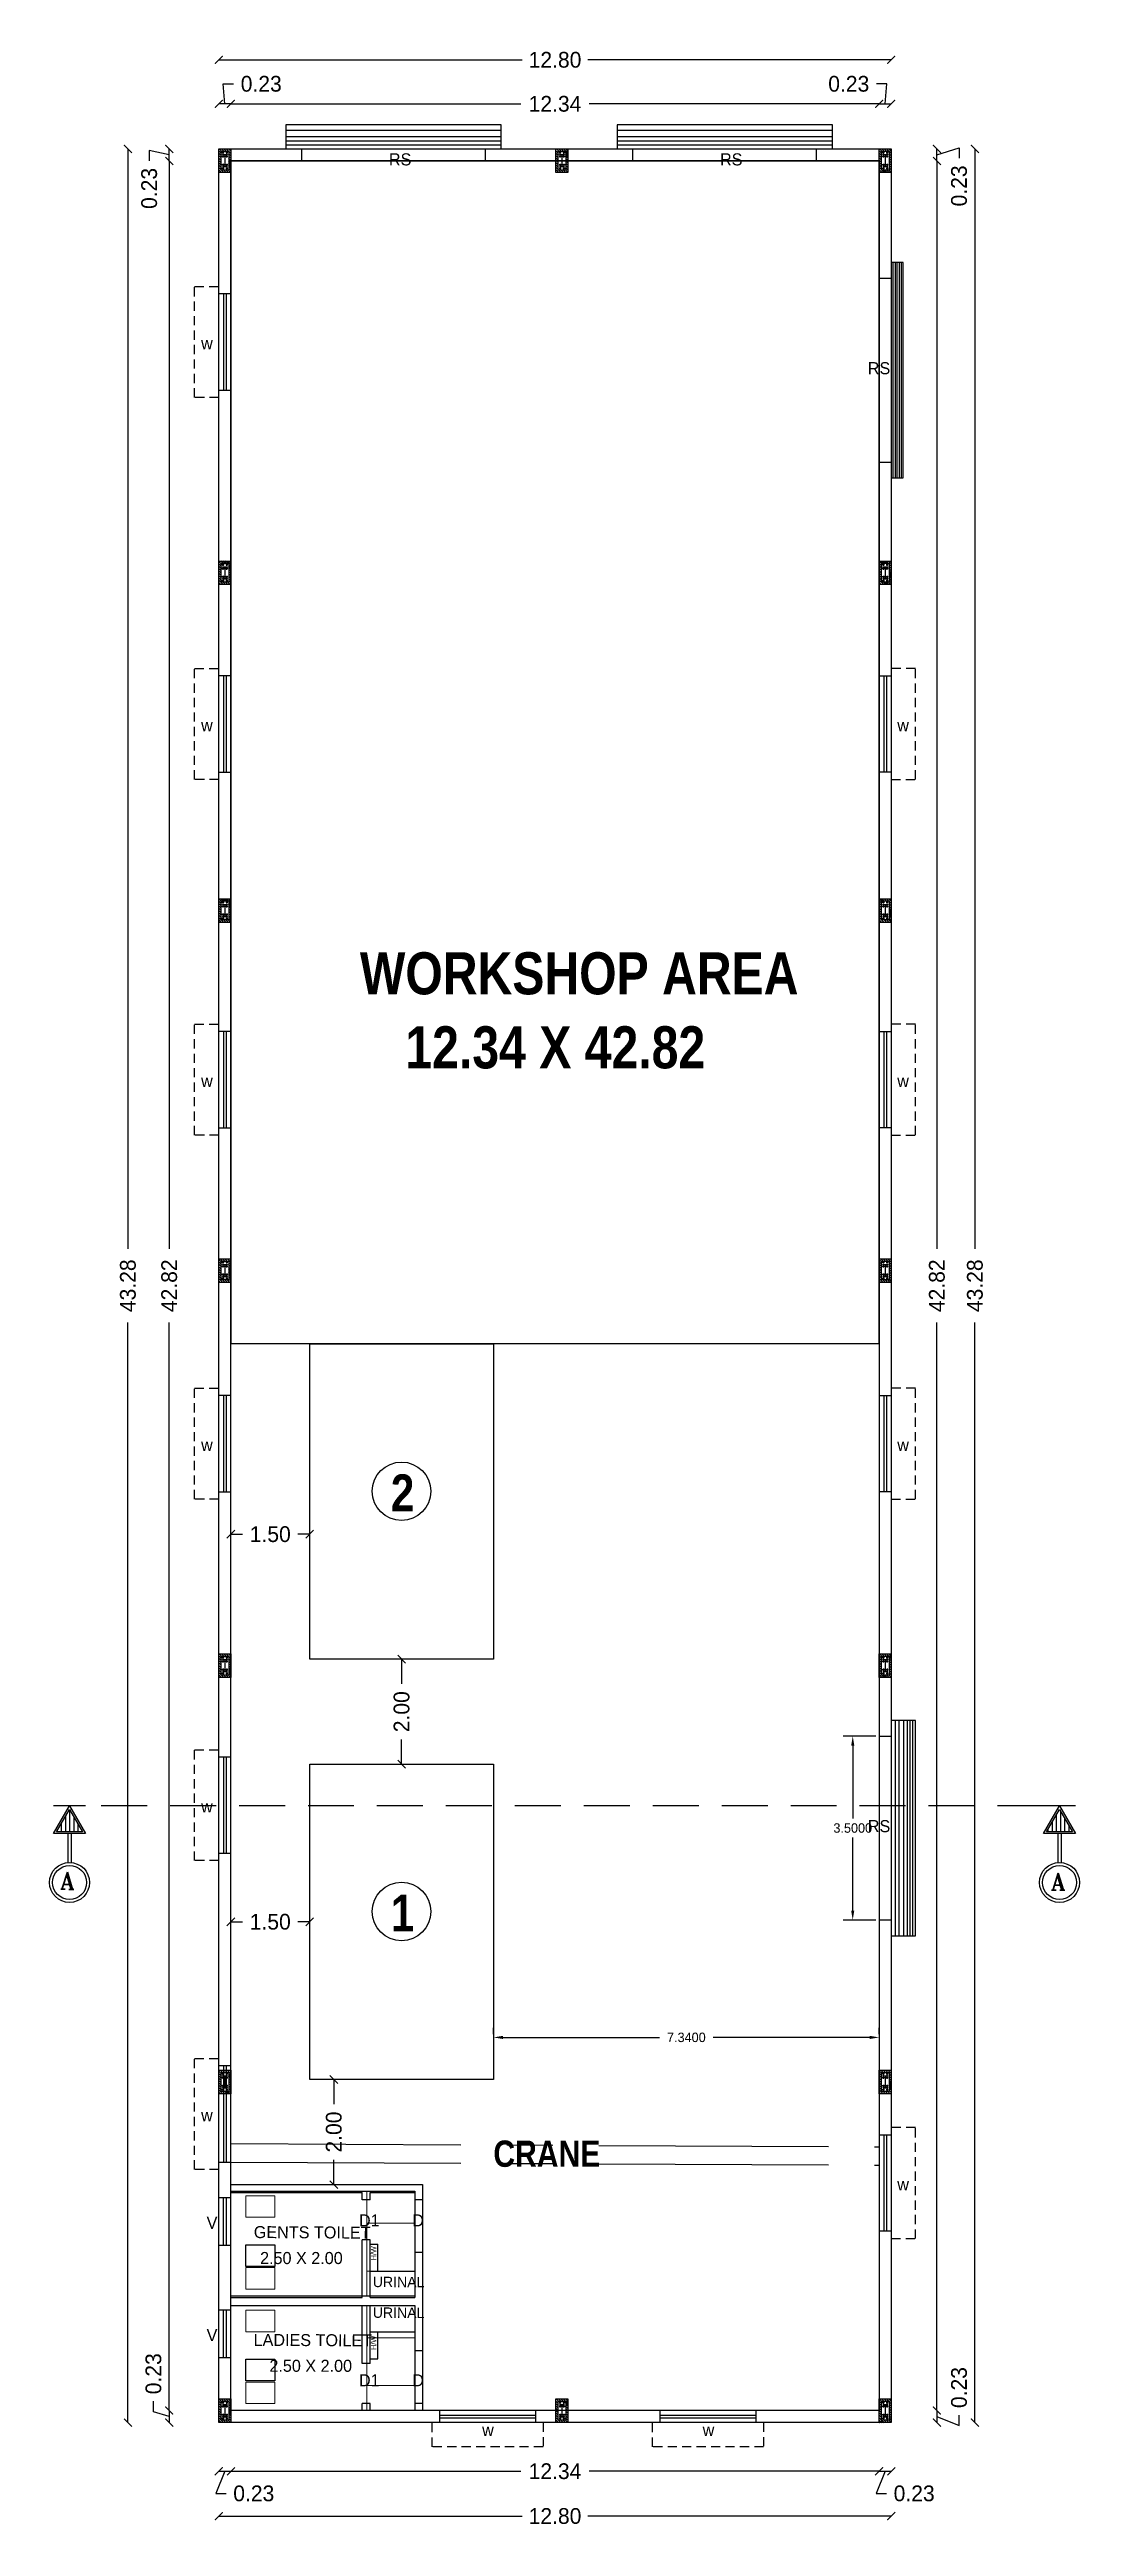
# Model space of a CAD drawing. Header units: metres. Extents: x 1422408 to 2267924, y 2512 to 80428.
# Drawn here: x 2267870.13 to 2267889.74, y 2540.19 to 2587.34 of the extents above; entities that cross this region are included whole.
import ezdxf

# ---------------------------------------------------------------- set-up
doc = ezdxf.new("R2010")
doc.units = ezdxf.units.M
doc.header["$LTSCALE"] = 3.5
doc.header["$MEASUREMENT"] = 0
doc.linetypes.add('CENTER', pattern=[2, 1.25, -0.25, 0.25, -0.25])
doc.linetypes.add('DASHED2', pattern=[0.375, 0.25, -0.125])
doc.layers.get('0').update_dxf_attribs({"linetype": 'CONTINUOUS'})
doc.layers.get('DEFPOINTS').update_dxf_attribs({"linetype": 'CONTINUOUS'})
doc.layers.add('BLK_1_COVERED_AREA', color=140, linetype='CONTINUOUS', plot=False)
doc.layers.add('BLK_1_FLR_0_BLT_UP_AREA', color=1, linetype='CONTINUOUS', plot=False)
for name, color, linetype in [('BLK_1_FLR_0_CARPET_AREA', 10, 'CONTINUOUS'), ('BLK_1_FLR_0_EXIT_WIDTH_DOOR', 2, 'CONTINUOUS'), ('BLK_1_FLR_0_REGULAR_ROOM_1', 117, 'CONTINUOUS'), ('BLK_1_FLR_0_ROOM_1_LIGHT_VENTILATION_1', 5, 'CONTINUOUS'), ('BLK_1_FLR_0_SP_WC', 233, 'CONTINUOUS'), ('BLK_1_FLR_0_WATER_CLOSET', 213, 'CONTINUOUS')]:
    doc.layers.add(name, color=color, linetype=linetype)
for name, color, linetype, lineweight in [('BLK_1_FLR_0_WASH', 243, 'CONTINUOUS', 5), ('DIST_EXIT', 7, 'CONTINUOUS', 0), ('TOILET_VENTILATION', 6, 'CONTINUOUS', 5), ('WORKSHOP_AREA', 7, 'CONTINUOUS', 5)]:
    doc.layers.add(name, color=color, linetype=linetype, lineweight=lineweight)
doc.styles.add('GLOBAL INFRA', font='ARIALNB.TTF', dxfattribs={"height": 0.3})
doc.styles.add('mani', font='TCCM____.TTF', dxfattribs={"height": 1})
doc.styles.add('style2', font='RomanT')
doc.styles.add('sunahari', font='framd.ttf', dxfattribs={"height": 0.3})
doc.dimstyles.new('Civil Mt', dxfattribs={"dimtxt": 0.3, "dimasz": 0.15, "dimexe": 0, "dimexo": 0, "dimgap": 0.1, "dimtad": 0, "dimzin": 0, "dimdsep": 46, "dimtxsty": 'Standard', "dimblk": 'ARCHTICK', "dimcen": 0, "dimse1": 1, "dimse2": 1, "dimclrd": 253, "dimadec": 0, "dimazin": 3, "dimtfac": 1, "dimtofl": 0, "dimtmove": 1, "dimatfit": 3, "dimfxl": 0, "dimfrac": 2, "dimtolj": 1, "dimtzin": 0, "dimarcsym": 0})
doc.dimstyles.new('CIVIL Mt.', dxfattribs={"dimscale": 0, "dimtxt": 0.2, "dimasz": 0.15, "dimexe": 0.18, "dimexo": 0.0625, "dimgap": 0.1, "dimtad": 0, "dimzin": 0, "dimdsep": 46, "dimtxsty": 'sunahari', "dimblk": 'OBLIQUE', "dimcen": 0.09, "dimse1": 1, "dimse2": 1, "dimclrd": 253, "dimclrt": 4, "dimadec": 0, "dimazin": 0, "dimtfac": 1, "dimtofl": 0, "dimtmove": 1, "dimatfit": 3, "dimfxl": 0, "dimfrac": 2, "dimtolj": 1, "dimtzin": 0, "dimarcsym": 0})
doc.dimstyles.new('STANDARD$0', dxfattribs={"dimtxt": 7, "dimasz": 3, "dimexe": 3, "dimexo": 1, "dimgap": 1.5, "dimtad": 1, "dimdec": 1, "dimzin": 1, "dimdsep": 46, "dimlunit": 4, "dimtxsty": 'Standard', "dimblk": 'OBLIQUE', "dimcen": 0.09375, "dimdle": 1, "dimclrd": 8, "dimclre": 8, "dimclrt": 7, "dimadec": 1, "dimazin": 0, "dimtfac": 1, "dimtdec": 1, "dimtix": 1, "dimtmove": 2, "dimatfit": 3, "dimldrblk": 'ARCHTICK', "dimfxl": 0, "dimfrac": 2, "dimtolj": 1, "dimtzin": 0, "dimarcsym": 0})

msp = doc.modelspace()

# ---------------------------------------------------------------- texts
at = {"color": 7}
for p in [(2267876.59224, 2585.13002, 119.7527), (2267882.89443, 2585.13002, 119.7527), (2267885.70797, 2581.15508, 119.7527), (2267885.70797, 2553.40307, 119.7527)]:
    msp.add_text('RS', height=0.23, dxfattribs=at).set_placement(p)
at = {"color": 7, "ltscale": 0.2}
for p in [(2267873.01745, 2581.62867), (2267873.01745, 2574.35938), (2267873.01745, 2567.58768), (2267873.01745, 2560.66048), (2267873.01745, 2553.77752), (2267873.01745, 2547.90064), (2267878.36688, 2541.90868), (2267882.5641, 2541.90868)]:
    msp.add_text('w', height=0.23, dxfattribs=at).set_placement(p)
at = {"color": 7, "ltscale": 0.2, "text_generation_flag": 2}
for p in [(2267886.49035, 2574.35938), (2267886.49035, 2567.58768), (2267886.49035, 2560.66048), (2267886.49035, 2546.58338)]:
    msp.add_text('w', height=0.23, dxfattribs=at).set_placement(p)
at = {"color": 7}
for s, height, style, p in [('WORKSHOP AREA', 0.8, 'GLOBAL INFRA', (2267876.04038, 2569.35144, -59.00586)), ('12.34 X 42.82', 0.8, 'GLOBAL INFRA', (2267876.9055, 2567.94316, -59.00586)), ('2', 0.7, 'GLOBAL INFRA', (2267876.62906, 2559.51278, -59.00586)), ('1', 0.7, 'GLOBAL INFRA', (2267876.62906, 2551.51278, -59.00586)), ('CRANE', 0.5, 'GLOBAL INFRA', (2267878.58037, 2547.03303)), ('V', 0.2286, 'mani', (2267873.12315, 2545.85232, -59.00586)), ('D1', 0.2286, 'mani', (2267876.02347, 2545.89873, -59.00586)), ('D', 0.2286, 'mani', (2267877.03758, 2545.89873, -59.00586)), ('V', 0.2286, 'mani', (2267873.12315, 2543.71437, -59.00586)), ('D1', 0.2286, 'mani', (2267876.02347, 2542.85523, -59.00586)), ('D', 0.2286, 'mani', (2267877.03758, 2542.85523, -59.00586))]:
    msp.add_text(s, height=height, dxfattribs=dict(at, style=style)).set_placement(p)
at = {"color": 7, "linetype": 'DASHED2', "style": 'style2'}
for p in [(2267870.33303, 2552.31521), (2267889.19314, 2552.29913)]:
    msp.add_text('A', height=0.32448, rotation=359.817788, dxfattribs=at).set_placement(p)
at = {"color": 7, "extrusion": (-0.00062373, -0.129841, 0.991535)}
for s, height, p in [('GENTS TOILET', 0.23, (2267835.62432, 13326.15777, -1745.07175)), ('URINAL', 0.2, (2267837.89457, 13325.27803, -1744.68913)), ('URINAL', 0.2, (2267837.89738, 13324.69831, -1744.61321)), ('LADIES TOILET', 0.23, (2267835.63044, 13324.12374, -1744.80539))]:
    msp.add_text(s, height=height, dxfattribs=at).set_placement(p)
for p in [(2267837.9575, 13325.78451, -1744.75545), (2267837.96569, 13324.09367, -1744.53403)]:
    msp.add_text('H/W', height=0.1, rotation=90, dxfattribs=at).set_placement(p)
at = {"color": 7, "char_height": 0.23, "width": 3.0793721, "attachment_point": 1}
for insert in [(2267874.1397, 2545.41179, -0.26516), (2267874.31737, 2543.3604, -0.26516)]:
    msp.add_mtext('2.50 X 2.00', dxfattribs=dict(at, insert=insert))

# ---------------------------------------------------------------- blocks, each defined once
blk = doc.blocks.new('A$C29E24354')
at = {"ltscale": 5}
h = blk.add_hatch(dxfattribs=at)
h.set_pattern_fill('LINE', color=256, scale=0.8, style=0)
h.set_pattern_definition([(2e-15, (14266.147, 50002.224), (-2e-16, 2.54), [])])
h.paths.add_polyline_path([(2.2, 12.2), (15.8, 4.3), (15.8, 20.1)])
at = {"color": 0, "lineweight": 25}
blk.add_line((0, 21.9), (0, 2.4), dxfattribs=at)
at = {"lineweight": 25, "ltscale": 5}
for p, q in [((16.9, 13.2), (34.5, 13.2)), ((16.9, 11.2), (34.5, 11.2))]:
    blk.add_line(p, q, dxfattribs=at)
at = {"color": 0, "lineweight": 25}
blk.add_lwpolyline([(0, 12.2), (16.9, 21.9), (16.9, 2.4)], close=True, dxfattribs=at)
at = {"ltscale": 5}
blk.add_lwpolyline([(2.2, 12.2), (15.8, 20.1), (15.8, 4.3)], close=True, dxfattribs=at)
at = {"lineweight": 25, "ltscale": 5}
for radius in [12.2, 10.4]:
    blk.add_circle((46.7, 12.2), radius, dxfattribs=at)
blk = doc.blocks.new('_ArchTick')
at = {"color": 0, "linetype": 'ByBlock', "const_width": 0.15}
blk.add_lwpolyline([(-0.5, -0.5), (0.5, 0.5)], dxfattribs=at)
blk = doc.blocks.new('*D501')
at = {"color": 253, "lineweight": -2, "ltscale": 0.25}
for p, q in [((2267873.584, 2586.301), (2267879.104, 2586.301)), ((2267885.924, 2586.301), (2267880.404, 2586.301))]:
    blk.add_line(p, q, dxfattribs=at)
at = {"layer": 'DEFPOINTS', "color": 0, "ltscale": 0.25}
for p in [(2267885.924, 2586.301), (2267873.584, 2583.655), (2267885.924, 2583.655)]:
    blk.add_point(p, dxfattribs=at)
at = {"color": 253, "lineweight": -2, "ltscale": 0.25, "xscale": 0.15, "yscale": 0.15, "zscale": 0.15, "rotation": 180}
blk.add_blockref('_ArchTick', (2267873.584, 2586.301), dxfattribs=at)
at = {"color": 253, "lineweight": -2, "ltscale": 0.25, "xscale": 0.15, "yscale": 0.15, "zscale": 0.15}
blk.add_blockref('_ArchTick', (2267885.924, 2586.301), dxfattribs=at)
at = {"color": 0, "ltscale": 0.25, "insert": (2267879.754, 2586.301), "char_height": 0.3, "attachment_point": 5}
blk.add_mtext('\\A1;12.34', dxfattribs=at)
blk = doc.blocks.new('*D502')
at = {"color": 253, "lineweight": -2, "ltscale": 0.25}
for p, q in [((2267873.354, 2587.139), (2267879.129, 2587.139)), ((2267886.154, 2587.139), (2267880.379, 2587.139))]:
    blk.add_line(p, q, dxfattribs=at)
at = {"layer": 'DEFPOINTS', "color": 0, "ltscale": 0.25}
for p in [(2267886.154, 2587.139), (2267873.354, 2585.444), (2267886.154, 2585.444)]:
    blk.add_point(p, dxfattribs=at)
at = {"color": 253, "lineweight": -2, "ltscale": 0.25, "xscale": 0.15, "yscale": 0.15, "zscale": 0.15, "rotation": 180}
blk.add_blockref('_ArchTick', (2267873.354, 2587.139), dxfattribs=at)
at = {"color": 253, "lineweight": -2, "ltscale": 0.25, "xscale": 0.15, "yscale": 0.15, "zscale": 0.15}
blk.add_blockref('_ArchTick', (2267886.154, 2587.139), dxfattribs=at)
at = {"color": 0, "ltscale": 0.25, "insert": (2267879.754, 2587.139), "char_height": 0.3, "attachment_point": 5}
blk.add_mtext('\\A1;12.80', dxfattribs=at)
blk = doc.blocks.new('*D503')
at = {"color": 253, "lineweight": -2, "ltscale": 0.25}
for p, q in [((2267887.023, 2585.214), (2267887.023, 2564.504)), ((2267887.023, 2542.394), (2267887.023, 2563.104))]:
    blk.add_line(p, q, dxfattribs=at)
at = {"layer": 'DEFPOINTS', "color": 0, "ltscale": 0.25}
for p in [(2267884.734, 2585.214), (2267887.023, 2585.214), (2267884.731, 2542.394)]:
    blk.add_point(p, dxfattribs=at)
at = {"color": 253, "lineweight": -2, "ltscale": 0.25, "xscale": 0.15, "yscale": 0.15, "zscale": 0.15}
for p, rotation in [((2267887.023, 2585.214), 90), ((2267887.023, 2542.394), 270)]:
    blk.add_blockref('_ArchTick', p, dxfattribs=dict(at, rotation=rotation))
at = {"color": 0, "ltscale": 0.25, "insert": (2267887.023, 2563.804), "char_height": 0.3, "attachment_point": 5, "rotation": 90}
blk.add_mtext('\\A1;42.82', dxfattribs=at)
blk = doc.blocks.new('*D504')
at = {"color": 253, "lineweight": -2, "ltscale": 0.25}
for p, q in [((2267887.747, 2585.444), (2267887.747, 2564.504)), ((2267887.747, 2542.164), (2267887.747, 2563.104))]:
    blk.add_line(p, q, dxfattribs=at)
at = {"layer": 'DEFPOINTS', "color": 0, "ltscale": 0.25}
for p in [(2267886.154, 2585.444), (2267886.154, 2542.164), (2267887.747, 2542.164)]:
    blk.add_point(p, dxfattribs=at)
at = {"color": 253, "lineweight": -2, "ltscale": 0.25, "xscale": 0.15, "yscale": 0.15, "zscale": 0.15}
for p, rotation in [((2267887.747, 2585.444), 90), ((2267887.747, 2542.164), 270)]:
    blk.add_blockref('_ArchTick', p, dxfattribs=dict(at, rotation=rotation))
at = {"color": 0, "ltscale": 0.25, "insert": (2267887.747, 2563.804), "char_height": 0.3, "attachment_point": 5, "rotation": 90}
blk.add_mtext('\\A1;43.28', dxfattribs=at)
blk = doc.blocks.new('*D505')
at = {"color": 253, "lineweight": -2, "ltscale": 0.25}
for p, q in [((2267887.023, 2585.329), (2267887.445, 2585.465)), ((2267887.023, 2585.214), (2267887.023, 2585.444)), ((2267887.445, 2585.465), (2267887.445, 2585.265))]:
    blk.add_line(p, q, dxfattribs=at)
at = {"layer": 'DEFPOINTS', "color": 0, "ltscale": 0.25}
for p in [(2267885.569, 2585.444), (2267885.569, 2585.214), (2267887.023, 2585.444)]:
    blk.add_point(p, dxfattribs=at)
at = {"color": 253, "lineweight": -2, "ltscale": 0.25, "xscale": 0.15, "yscale": 0.15, "zscale": 0.15}
for p, rotation in [((2267887.023, 2585.444), 90), ((2267887.023, 2585.214), 270)]:
    blk.add_blockref('_ArchTick', p, dxfattribs=dict(at, rotation=rotation))
at = {"color": 0, "ltscale": 0.25, "insert": (2267887.445, 2584.74), "char_height": 0.3, "attachment_point": 5, "rotation": 90}
blk.add_mtext('\\A1;0.23', dxfattribs=at)
blk = doc.blocks.new('*D506')
at = {"color": 253, "lineweight": -2, "ltscale": 0.25}
for p, q in [((2267873.584, 2541.237), (2267879.104, 2541.237)), ((2267885.924, 2541.237), (2267880.404, 2541.237))]:
    blk.add_line(p, q, dxfattribs=at)
at = {"layer": 'DEFPOINTS', "color": 0, "ltscale": 0.25}
for p in [(2267873.584, 2543.791), (2267885.924, 2543.791), (2267885.924, 2541.237)]:
    blk.add_point(p, dxfattribs=at)
at = {"color": 253, "lineweight": -2, "ltscale": 0.25, "xscale": 0.15, "yscale": 0.15, "zscale": 0.15, "rotation": 180}
blk.add_blockref('_ArchTick', (2267873.584, 2541.237), dxfattribs=at)
at = {"color": 253, "lineweight": -2, "ltscale": 0.25, "xscale": 0.15, "yscale": 0.15, "zscale": 0.15}
blk.add_blockref('_ArchTick', (2267885.924, 2541.237), dxfattribs=at)
at = {"color": 0, "ltscale": 0.25, "insert": (2267879.754, 2541.237), "char_height": 0.3, "attachment_point": 5}
blk.add_mtext('\\A1;12.34', dxfattribs=at)
blk = doc.blocks.new('*D507')
at = {"color": 253, "lineweight": -2, "ltscale": 0.25}
for p, q in [((2267873.354, 2540.384), (2267879.129, 2540.384)), ((2267886.154, 2540.384), (2267880.379, 2540.384))]:
    blk.add_line(p, q, dxfattribs=at)
at = {"layer": 'DEFPOINTS', "color": 0, "ltscale": 0.25}
for p in [(2267873.354, 2542.164), (2267886.154, 2542.164), (2267886.154, 2540.384)]:
    blk.add_point(p, dxfattribs=at)
at = {"color": 253, "lineweight": -2, "ltscale": 0.25, "xscale": 0.15, "yscale": 0.15, "zscale": 0.15, "rotation": 180}
blk.add_blockref('_ArchTick', (2267873.354, 2540.384), dxfattribs=at)
at = {"color": 253, "lineweight": -2, "ltscale": 0.25, "xscale": 0.15, "yscale": 0.15, "zscale": 0.15}
blk.add_blockref('_ArchTick', (2267886.154, 2540.384), dxfattribs=at)
at = {"color": 0, "ltscale": 0.25, "insert": (2267879.754, 2540.384), "char_height": 0.3, "attachment_point": 5}
blk.add_mtext('\\A1;12.80', dxfattribs=at)
blk = doc.blocks.new('*D508')
at = {"color": 253, "lineweight": -2, "ltscale": 0.25}
for p, q in [((2267872.411, 2585.214), (2267872.411, 2564.504)), ((2267872.411, 2542.394), (2267872.411, 2563.104))]:
    blk.add_line(p, q, dxfattribs=at)
at = {"layer": 'DEFPOINTS', "color": 0, "ltscale": 0.25}
for p in [(2267872.411, 2585.214), (2267873.939, 2585.214), (2267873.939, 2542.394)]:
    blk.add_point(p, dxfattribs=at)
at = {"color": 253, "lineweight": -2, "ltscale": 0.25, "xscale": 0.15, "yscale": 0.15, "zscale": 0.15}
for p, rotation in [((2267872.411, 2585.214), 90), ((2267872.411, 2542.394), 270)]:
    blk.add_blockref('_ArchTick', p, dxfattribs=dict(at, rotation=rotation))
at = {"color": 0, "ltscale": 0.25, "insert": (2267872.411, 2563.804), "char_height": 0.3, "attachment_point": 5, "rotation": 90}
blk.add_mtext('\\A1;42.82', dxfattribs=at)
blk = doc.blocks.new('*D509')
at = {"color": 253, "lineweight": -2, "ltscale": 0.25}
for p, q in [((2267871.625, 2585.444), (2267871.625, 2564.504)), ((2267871.625, 2542.164), (2267871.625, 2563.104))]:
    blk.add_line(p, q, dxfattribs=at)
at = {"layer": 'DEFPOINTS', "color": 0, "ltscale": 0.25}
for p in [(2267873.354, 2585.444), (2267871.625, 2542.164), (2267873.354, 2542.164)]:
    blk.add_point(p, dxfattribs=at)
at = {"color": 253, "lineweight": -2, "ltscale": 0.25, "xscale": 0.15, "yscale": 0.15, "zscale": 0.15}
for p, rotation in [((2267871.625, 2585.444), 90), ((2267871.625, 2542.164), 270)]:
    blk.add_blockref('_ArchTick', p, dxfattribs=dict(at, rotation=rotation))
at = {"color": 0, "ltscale": 0.25, "insert": (2267871.625, 2563.804), "char_height": 0.3, "attachment_point": 5, "rotation": 90}
blk.add_mtext('\\A1;43.28', dxfattribs=at)
blk = doc.blocks.new('*D510')
at = {"color": 253, "lineweight": -2, "ltscale": 0.25}
for p, q in [((2267872.411, 2585.329), (2267872.03, 2585.417)), ((2267872.03, 2585.417), (2267872.03, 2585.217)), ((2267872.411, 2585.214), (2267872.411, 2585.444))]:
    blk.add_line(p, q, dxfattribs=at)
at = {"layer": 'DEFPOINTS', "color": 0, "ltscale": 0.25}
for p in [(2267872.411, 2585.444), (2267873.939, 2585.444), (2267873.939, 2585.214)]:
    blk.add_point(p, dxfattribs=at)
at = {"color": 253, "lineweight": -2, "ltscale": 0.25, "xscale": 0.15, "yscale": 0.15, "zscale": 0.15}
for p, rotation in [((2267872.411, 2585.444), 90), ((2267872.411, 2585.214), 270)]:
    blk.add_blockref('_ArchTick', p, dxfattribs=dict(at, rotation=rotation))
at = {"color": 0, "ltscale": 0.25, "insert": (2267872.03, 2584.692), "char_height": 0.3, "attachment_point": 5, "rotation": 90}
blk.add_mtext('\\A1;0.23', dxfattribs=at)
blk = doc.blocks.new('*D511')
at = {"color": 253, "lineweight": -2, "ltscale": 0.25}
for p, q in [((2267872.111, 2542.369), (2267872.111, 2542.569)), ((2267872.411, 2542.279), (2267872.111, 2542.369)), ((2267872.411, 2542.394), (2267872.411, 2542.164))]:
    blk.add_line(p, q, dxfattribs=at)
at = {"layer": 'DEFPOINTS', "color": 0, "ltscale": 0.25}
for p in [(2267873.939, 2542.394), (2267872.411, 2542.164), (2267873.939, 2542.164)]:
    blk.add_point(p, dxfattribs=at)
at = {"color": 253, "lineweight": -2, "ltscale": 0.25, "xscale": 0.15, "yscale": 0.15, "zscale": 0.15}
for p, rotation in [((2267872.411, 2542.394), 90), ((2267872.411, 2542.164), 270)]:
    blk.add_blockref('_ArchTick', p, dxfattribs=dict(at, rotation=rotation))
at = {"color": 0, "ltscale": 0.25, "insert": (2267872.111, 2543.094), "char_height": 0.3, "attachment_point": 5, "rotation": 90}
blk.add_mtext('\\A1;0.23', dxfattribs=at)
blk = doc.blocks.new('*D512')
at = {"color": 253, "lineweight": -2, "ltscale": 0.25}
for p, q in [((2267873.469, 2541.237), (2267873.295, 2540.815)), ((2267873.354, 2541.237), (2267873.584, 2541.237)), ((2267873.295, 2540.815), (2267873.495, 2540.815))]:
    blk.add_line(p, q, dxfattribs=at)
at = {"layer": 'DEFPOINTS', "color": 0, "ltscale": 0.25}
for p in [(2267873.354, 2543.169), (2267873.584, 2543.169), (2267873.584, 2541.237)]:
    blk.add_point(p, dxfattribs=at)
at = {"color": 253, "lineweight": -2, "ltscale": 0.25, "xscale": 0.15, "yscale": 0.15, "zscale": 0.15, "rotation": 180}
blk.add_blockref('_ArchTick', (2267873.354, 2541.237), dxfattribs=at)
at = {"color": 253, "lineweight": -2, "ltscale": 0.25, "xscale": 0.15, "yscale": 0.15, "zscale": 0.15}
blk.add_blockref('_ArchTick', (2267873.584, 2541.237), dxfattribs=at)
at = {"color": 0, "ltscale": 0.25, "insert": (2267874.02, 2540.815), "char_height": 0.3, "attachment_point": 5}
blk.add_mtext('\\A1;0.23', dxfattribs=at)
blk = doc.blocks.new('*D513')
at = {"color": 253, "lineweight": -2, "ltscale": 0.25}
for p, q in [((2267886.039, 2541.237), (2267885.865, 2540.815)), ((2267885.924, 2541.237), (2267886.154, 2541.237)), ((2267885.865, 2540.815), (2267886.065, 2540.815))]:
    blk.add_line(p, q, dxfattribs=at)
at = {"layer": 'DEFPOINTS', "color": 0, "ltscale": 0.25}
for p in [(2267885.924, 2543.218), (2267886.154, 2543.218), (2267886.154, 2541.237)]:
    blk.add_point(p, dxfattribs=at)
at = {"color": 253, "lineweight": -2, "ltscale": 0.25, "xscale": 0.15, "yscale": 0.15, "zscale": 0.15, "rotation": 180}
blk.add_blockref('_ArchTick', (2267885.924, 2541.237), dxfattribs=at)
at = {"color": 253, "lineweight": -2, "ltscale": 0.25, "xscale": 0.15, "yscale": 0.15, "zscale": 0.15}
blk.add_blockref('_ArchTick', (2267886.154, 2541.237), dxfattribs=at)
at = {"color": 0, "ltscale": 0.25, "insert": (2267886.59, 2540.815), "char_height": 0.3, "attachment_point": 5}
blk.add_mtext('\\A1;0.23', dxfattribs=at)
blk = doc.blocks.new('*D519')
at = {"color": 253, "lineweight": -2, "ltscale": 0.25}
for p, q in [((2267887.023, 2542.394), (2267887.023, 2542.164)), ((2267887.023, 2542.279), (2267887.445, 2542.106)), ((2267887.445, 2542.106), (2267887.445, 2542.306))]:
    blk.add_line(p, q, dxfattribs=at)
at = {"layer": 'DEFPOINTS', "color": 0, "ltscale": 0.25}
for p in [(2267885.569, 2542.394), (2267885.569, 2542.164), (2267887.023, 2542.164)]:
    blk.add_point(p, dxfattribs=at)
at = {"color": 253, "lineweight": -2, "ltscale": 0.25, "xscale": 0.15, "yscale": 0.15, "zscale": 0.15}
for p, rotation in [((2267887.023, 2542.394), 90), ((2267887.023, 2542.164), 270)]:
    blk.add_blockref('_ArchTick', p, dxfattribs=dict(at, rotation=rotation))
at = {"color": 0, "ltscale": 0.25, "insert": (2267887.445, 2542.831), "char_height": 0.3, "attachment_point": 5, "rotation": 90}
blk.add_mtext('\\A1;0.23', dxfattribs=at)
blk = doc.blocks.new('*D520')
at = {"color": 253, "lineweight": -2, "ltscale": 0.25}
for p, q in [((2267886.07, 2586.682), (2267885.87, 2586.682)), ((2267886.039, 2586.301), (2267886.07, 2586.682)), ((2267885.924, 2586.301), (2267886.154, 2586.301))]:
    blk.add_line(p, q, dxfattribs=at)
at = {"layer": 'DEFPOINTS', "color": 0, "ltscale": 0.25}
for p in [(2267886.154, 2586.301), (2267885.924, 2584.469, 0.005), (2267886.154, 2584.469)]:
    blk.add_point(p, dxfattribs=at)
at = {"color": 253, "lineweight": -2, "ltscale": 0.25, "xscale": 0.15, "yscale": 0.15, "zscale": 0.15, "rotation": 180}
blk.add_blockref('_ArchTick', (2267885.924, 2586.301), dxfattribs=at)
at = {"color": 253, "lineweight": -2, "ltscale": 0.25, "xscale": 0.15, "yscale": 0.15, "zscale": 0.15}
blk.add_blockref('_ArchTick', (2267886.154, 2586.301), dxfattribs=at)
at = {"color": 0, "ltscale": 0.25, "insert": (2267885.345, 2586.682), "char_height": 0.3, "attachment_point": 5}
blk.add_mtext('\\A1;0.23', dxfattribs=at)
blk = doc.blocks.new('*D521')
at = {"color": 253, "lineweight": -2, "ltscale": 0.25}
for p, q in [((2267873.469, 2586.301), (2267873.437, 2586.682)), ((2267873.437, 2586.682), (2267873.637, 2586.682)), ((2267873.584, 2586.301), (2267873.354, 2586.301))]:
    blk.add_line(p, q, dxfattribs=at)
at = {"layer": 'DEFPOINTS', "color": 0, "ltscale": 0.25}
for p in [(2267873.354, 2586.301), (2267873.354, 2584.469), (2267873.584, 2584.469, 0.005)]:
    blk.add_point(p, dxfattribs=at)
at = {"color": 253, "lineweight": -2, "ltscale": 0.25, "xscale": 0.15, "yscale": 0.15, "zscale": 0.15, "rotation": 180}
blk.add_blockref('_ArchTick', (2267873.354, 2586.301), dxfattribs=at)
at = {"color": 253, "lineweight": -2, "ltscale": 0.25, "xscale": 0.15, "yscale": 0.15, "zscale": 0.15}
blk.add_blockref('_ArchTick', (2267873.584, 2586.301), dxfattribs=at)
at = {"color": 0, "ltscale": 0.25, "insert": (2267874.162, 2586.682), "char_height": 0.3, "attachment_point": 5}
blk.add_mtext('\\A1;0.23', dxfattribs=at)
blk = doc.blocks.new('Z$W@#0BBF08D7')
for p, q in [((84, 42), (0, 42)), ((42, 84), (42, 0))]:
    blk.add_line(p, q)
blk.add_circle((42, 42), 21)
blk = doc.blocks.new('A$C7B9F64AE')
at = {"color": 1, "elevation": 0.005}
for points in [[(0.293, 0.722), (0.293, 0), (0, 0), (0, 0.722)], [(0.049, 0.59), (0.244, 0.59), (0.244, 0.58), (0.049, 0.58)], [(0.049, 0.132), (0.244, 0.132), (0.244, 0.141), (0.049, 0.141)], [(0.144, 0.58), (0.144, 0.141), (0.149, 0.141), (0.149, 0.58)]]:
    blk.add_lwpolyline(points, close=True, dxfattribs=at)
at = {"yscale": 0.000975, "zscale": 0.000975, "rotation": 270.0000000000012}
for p, xscale in [((0.032, 0.704, 0.005), 0.000975), ((0.032, 0.558, 0.005), 0.000975), ((0.032, 0.164, 0.005), -0.000975), ((0.032, 0.018, 0.005), -0.000975), ((0.178, 0.704, 0.005), 0.000975), ((0.178, 0.558, 0.005), 0.000975), ((0.178, 0.164, 0.005), -0.000975), ((0.178, 0.018, 0.005), -0.000975)]:
    blk.add_blockref('Z$W@#0BBF08D7', p, dxfattribs=dict(at, xscale=xscale))
blk = doc.blocks.new('A$C25330524')
at = {"ltscale": 0.25}
h = blk.add_hatch(dxfattribs=at)
h.set_pattern_fill('ANSI31', color=0, scale=0.01, angle=-90)
h.set_pattern_definition([(315, (-1365.76141, -288.445003), (0.0224506403, 0.0224506403), [])])
h.paths.add_polyline_path([(0.23, 0.45), (0, 0.45), (0, 0), (0.23, 0)])
h.paths.add_polyline_path([(0.19, 0.046), (0.044, 0.046), (0.044, 0.407), (0.19, 0.407)], flags=16)
h.paths.add_polyline_path([(0.164, 0.377, -1), (0.144, 0.377, -1)], flags=0)
h.paths.add_polyline_path([(0.166, 0.341), (0.166, 0.336), (0.119, 0.336), (0.119, 0.117), (0.166, 0.117), (0.166, 0.112), (0.069, 0.112), (0.069, 0.117), (0.116, 0.117), (0.116, 0.336), (0.069, 0.336), (0.069, 0.341)], flags=0)
h.paths.add_polyline_path([(0.164, 0.304, -1), (0.144, 0.304, -1)], flags=0)
h.paths.add_polyline_path([(0.091, 0.377, -1), (0.071, 0.377, -1)], flags=0)
h.paths.add_polyline_path([(0.091, 0.304, -1), (0.071, 0.304, -1)], flags=0)
h.paths.add_polyline_path([(0.164, 0.148, -1), (0.144, 0.148, -1)], flags=0)
h.paths.add_polyline_path([(0.091, 0.148, -1), (0.071, 0.148, -1)], flags=0)
h.paths.add_polyline_path([(0.164, 0.075, -1), (0.144, 0.075, -1)], flags=0)
h.paths.add_polyline_path([(0.091, 0.075, -1), (0.071, 0.075, -1)], flags=0)
at = {"color": 0, "ltscale": 0.25}
blk.add_lwpolyline([(0, 0.45), (0.23, 0.45), (0.23, 0), (0, 0)], close=True, dxfattribs=at)
at = {"color": 7, "linetype": 'Continuous', "xscale": 0.5, "yscale": 0.5, "zscale": 0.5}
blk.add_blockref('A$C7B9F64AE', (0.044, 0.046, 0.002), dxfattribs=at)
blk = doc.blocks.new('_Oblique')
at = {"color": 0, "linetype": 'ByBlock', "lineweight": -2}
blk.add_line((-0.5, -0.5), (0.5, 0.5), dxfattribs=at)
blk = doc.blocks.new('*D544')
at = {"color": 253, "lineweight": -2}
for p, q in [((2267873.584, 2559.074), (2267873.807, 2559.074)), ((2267875.084, 2559.074), (2267874.861, 2559.074))]:
    blk.add_line(p, q, dxfattribs=at)
at = {"layer": 'DEFPOINTS', "color": 0}
for p in [(2267873.584, 2559.074), (2267873.584, 2559.074), (2267875.084, 2559.074)]:
    blk.add_point(p, dxfattribs=at)
at = {"color": 253, "lineweight": -2, "xscale": 0.15, "yscale": 0.15, "zscale": 0.15, "rotation": 180}
blk.add_blockref('_Oblique', (2267873.584, 2559.074), dxfattribs=at)
at = {"color": 253, "lineweight": -2, "xscale": 0.15, "yscale": 0.15, "zscale": 0.15}
blk.add_blockref('_Oblique', (2267875.084, 2559.074), dxfattribs=at)
at = {"color": 4, "lineweight": -3, "insert": (2267874.334, 2559.074), "char_height": 0.3, "attachment_point": 5, "style": 'sunahari'}
blk.add_mtext('\\A1;1.50', dxfattribs=at)
blk = doc.blocks.new('*D545')
at = {"color": 253, "lineweight": -2}
for p, q in [((2267876.834, 2556.696), (2267876.834, 2556.229)), ((2267876.834, 2554.696), (2267876.834, 2555.164))]:
    blk.add_line(p, q, dxfattribs=at)
at = {"layer": 'DEFPOINTS', "color": 0}
for p in [(2267876.834, 2556.696), (2267876.834, 2556.696), (2267876.834, 2554.696)]:
    blk.add_point(p, dxfattribs=at)
at = {"color": 253, "lineweight": -2, "xscale": 0.15, "yscale": 0.15, "zscale": 0.15}
for p, rotation in [((2267876.834, 2556.696), 90), ((2267876.834, 2554.696), 270)]:
    blk.add_blockref('_Oblique', p, dxfattribs=dict(at, rotation=rotation))
at = {"color": 4, "lineweight": -3, "insert": (2267876.834, 2555.696), "char_height": 0.3, "attachment_point": 5, "rotation": 90, "style": 'sunahari'}
blk.add_mtext('\\A1;2.00', dxfattribs=at)
blk = doc.blocks.new('*D546')
at = {"color": 253, "lineweight": -2}
for p, q in [((2267873.584, 2551.696), (2267873.807, 2551.696)), ((2267875.084, 2551.696), (2267874.861, 2551.696))]:
    blk.add_line(p, q, dxfattribs=at)
at = {"layer": 'DEFPOINTS', "color": 0}
for p in [(2267873.584, 2551.696), (2267873.584, 2551.696), (2267875.084, 2551.696)]:
    blk.add_point(p, dxfattribs=at)
at = {"color": 253, "lineweight": -2, "xscale": 0.15, "yscale": 0.15, "zscale": 0.15, "rotation": 180}
blk.add_blockref('_Oblique', (2267873.584, 2551.696), dxfattribs=at)
at = {"color": 253, "lineweight": -2, "xscale": 0.15, "yscale": 0.15, "zscale": 0.15}
blk.add_blockref('_Oblique', (2267875.084, 2551.696), dxfattribs=at)
at = {"color": 4, "lineweight": -3, "insert": (2267874.334, 2551.696), "char_height": 0.3, "attachment_point": 5, "style": 'sunahari'}
blk.add_mtext('\\A1;1.50', dxfattribs=at)
blk = doc.blocks.new('*D547')
at = {"color": 253, "lineweight": -2}
for p, q in [((2267875.544, 2548.696), (2267875.544, 2548.228)), ((2267875.544, 2546.694), (2267875.544, 2547.163))]:
    blk.add_line(p, q, dxfattribs=at)
at = {"layer": 'DEFPOINTS', "color": 0}
for p in [(2267875.544, 2548.696), (2267875.544, 2546.694), (2267875.544, 2546.694)]:
    blk.add_point(p, dxfattribs=at)
at = {"color": 253, "lineweight": -2, "xscale": 0.15, "yscale": 0.15, "zscale": 0.15}
for p, rotation in [((2267875.544, 2548.696), 90), ((2267875.544, 2546.694), 270)]:
    blk.add_blockref('_Oblique', p, dxfattribs=dict(at, rotation=rotation))
at = {"color": 4, "lineweight": -3, "insert": (2267875.544, 2547.695), "char_height": 0.3, "attachment_point": 5, "rotation": 90, "style": 'sunahari'}
blk.add_mtext('\\A1;2.00', dxfattribs=at)
blk = doc.blocks.new('*D548')
at = {"layer": 'DEFPOINTS', "color": 0}
for p in [(2267878.584, 2549.496), (2267885.924, 2549.496), (2267885.924, 2549.496)]:
    blk.add_point(p, dxfattribs=at)
at = {"layer": 'DIST_EXIT', "color": 0, "lineweight": -2}
for p, q in [((2267878.584, 2549.558), (2267878.584, 2549.676)), ((2267878.764, 2549.496), (2267881.744, 2549.496)), ((2267885.744, 2549.496), (2267882.764, 2549.496)), ((2267885.924, 2549.558), (2267885.924, 2549.676))]:
    blk.add_line(p, q, dxfattribs=at)
at = {"layer": 'DIST_EXIT', "color": 0}
for points in [[(2267878.764, 2549.526), (2267878.764, 2549.466), (2267878.584, 2549.496)], [(2267885.744, 2549.526), (2267885.744, 2549.466), (2267885.924, 2549.496)]]:
    blk.add_solid(points, dxfattribs=at)
at = {"layer": 'DIST_EXIT', "color": 0, "insert": (2267882.254, 2549.496), "char_height": 0.18, "attachment_point": 5}
blk.add_mtext('\\A1;7.3400', dxfattribs=at)
blk = doc.blocks.new('*D608')
at = {"layer": 'BLK_1_FLR_0_EXIT_WIDTH_DOOR', "color": 0, "lineweight": -2}
for p, q in [((2267885.861, 2555.231), (2267885.241, 2555.231)), ((2267885.421, 2555.051), (2267885.421, 2553.661)), ((2267885.421, 2551.911), (2267885.421, 2553.301)), ((2267885.861, 2551.731), (2267885.241, 2551.731))]:
    blk.add_line(p, q, dxfattribs=at)
at = {"layer": 'BLK_1_FLR_0_EXIT_WIDTH_DOOR', "color": 0}
for points in [[(2267885.391, 2555.051), (2267885.451, 2555.051), (2267885.421, 2555.231)], [(2267885.391, 2551.911), (2267885.451, 2551.911), (2267885.421, 2551.731)]]:
    blk.add_solid(points, dxfattribs=at)
at = {"layer": 'DEFPOINTS', "color": 0}
for p in [(2267885.421, 2555.231), (2267885.924, 2555.231), (2267885.924, 2551.731)]:
    blk.add_point(p, dxfattribs=at)
at = {"layer": 'BLK_1_FLR_0_EXIT_WIDTH_DOOR', "color": 0, "insert": (2267885.421, 2553.481), "char_height": 0.18, "attachment_point": 5}
blk.add_mtext('\\A1;3.5000', dxfattribs=at)

# ---------------------------------------------------------------- dimensions: what is measured, and where the dimension line sits
at = {"color": 0, "ltscale": 0.25}
for base, p1, p2, picture, middle in [((2267886.1539, 2587.13885), (2267873.3539, 2585.44425), (2267886.1539, 2585.44425), '*D502', (2267879.7539, 2587.13885)), ((2267885.9239, 2586.30105), (2267873.5839, 2583.65537), (2267885.9239, 2583.65537), '*D501', (2267879.7539, 2586.30105)), ((2267885.9239, 2541.23722), (2267873.5839, 2543.791), (2267885.9239, 2543.791), '*D506', (2267879.7539, 2541.23722)), ((2267886.1539, 2540.38387), (2267873.3539, 2542.16425), (2267886.1539, 2542.16425), '*D507', (2267879.7539, 2540.38387))]:
    dim = msp.add_linear_dim(base=base, p1=p1, p2=p2, dimstyle='Civil Mt', dxfattribs=at)
    dim.commit()
    dim.dimension.update_dxf_attribs({"geometry": picture, "text_midpoint": middle})
for base, p1, p2, angle, picture, middle in [((2267873.3539, 2586.30105), (2267873.5839, 2584.46921, 0.00466), (2267873.3539, 2584.46921), 180, '*D521', (2267873.73742, 2586.68233)), ((2267872.41104, 2585.44425), (2267873.9389, 2585.21425), (2267873.9389, 2585.44425), 90, '*D510', (2267872.02976, 2585.11695)), ((2267887.0228, 2585.44425), (2267885.5689, 2585.21425), (2267885.5689, 2585.44425), 90, '*D505', (2267887.44472, 2585.16515)), ((2267887.0228, 2542.16425), (2267885.5689, 2542.39425), (2267885.5689, 2542.16425), 90, '*D519', (2267887.44472, 2542.40583))]:
    dim = msp.add_linear_dim(base=base, p1=p1, p2=p2, angle=angle, dimstyle='Civil Mt', dxfattribs=at)
    dim.commit()
    dim.dimension.update_dxf_attribs({"geometry": picture, "text_midpoint": middle, "dimtype": 160})
for base, p1, p2, picture, middle in [((2267886.1539, 2586.30105), (2267885.9239, 2584.46921, 0.00466), (2267886.1539, 2584.46921), '*D520', (2267885.77038, 2586.68233)), ((2267886.1539, 2541.23722), (2267885.9239, 2543.21845), (2267886.1539, 2543.21845), '*D513', (2267886.16548, 2540.81529)), ((2267873.5839, 2541.23722), (2267873.3539, 2543.16861), (2267873.5839, 2543.16861), '*D512', (2267873.59548, 2540.81529))]:
    dim = msp.add_linear_dim(base=base, p1=p1, p2=p2, dimstyle='Civil Mt', dxfattribs=at)
    dim.commit()
    dim.dimension.update_dxf_attribs({"geometry": picture, "text_midpoint": middle, "dimtype": 160})
for base, p1, p2, picture, middle in [((2267871.6255, 2542.16425), (2267873.3539, 2585.44425), (2267873.3539, 2542.16425), '*D509', (2267871.6255, 2563.80425)), ((2267872.41104, 2585.21425), (2267873.9389, 2542.39425), (2267873.9389, 2585.21425), '*D508', (2267872.41104, 2563.80425)), ((2267887.0228, 2585.21425), (2267884.73088, 2542.39425), (2267884.73382, 2585.21425), '*D503', (2267887.0228, 2563.80425)), ((2267887.74715, 2542.16425), (2267886.1539, 2585.44425), (2267886.1539, 2542.16425), '*D504', (2267887.74715, 2563.80425)), ((2267872.41104, 2542.16425), (2267873.9389, 2542.39425), (2267873.9389, 2542.16425), '*D511', (2267872.11104, 2542.66925))]:
    dim = msp.add_linear_dim(base=base, p1=p1, p2=p2, angle=90, dimstyle='Civil Mt', dxfattribs=at)
    dim.commit()
    dim.dimension.update_dxf_attribs({"geometry": picture, "text_midpoint": middle})
at = {"color": 7, "lineweight": -3}
for p1, p2, picture, middle in [((2267875.0839, 2559.07441), (2267873.5839, 2559.07441), '*D544', (2267874.3339, 2559.07441)), ((2267876.8339, 2554.69641), (2267876.8339, 2556.69641), '*D545', (2267876.8339, 2555.69641)), ((2267875.0839, 2551.69641), (2267873.5839, 2551.69641), '*D546', (2267874.3339, 2551.69641)), ((2267875.54405, 2548.69641), (2267875.54405, 2546.69425), '*D547', (2267875.54405, 2547.69533))]:
    dim = msp.add_aligned_dim(p1=p1, p2=p2, distance=0, dimstyle='CIVIL Mt.', override={"dimscale": 1}, dxfattribs=at)
    dim.commit()
    dim.dimension.update_dxf_attribs({"geometry": picture, "text_midpoint": middle})
at = {"layer": 'BLK_1_FLR_0_EXIT_WIDTH_DOOR'}
dim = msp.add_aligned_dim(p1=(2267885.9239, 2551.73135), p2=(2267885.9239, 2555.23135), distance=0.50328, dimstyle='STANDARD$0', override={"dimtxt": 0.18, "dimasz": 0.18, "dimexe": 0.18, "dimexo": 0.0625, "dimgap": 0.09, "dimtad": 0, "dimtih": 1, "dimtoh": 1, "dimdec": 4, "dimzin": 0, "dimlunit": 2, "dimpost": '', "dimcen": 0.09, "dimdle": 0, "dimclrd": 0, "dimclre": 0, "dimclrt": 0, "dimadec": 0, "dimtdec": 4, "dimtix": 0, "dimtofl": 0, "dimtmove": 0, "dimfrac": 0}, dxfattribs=at)
dim.commit()
dim.dimension.update_dxf_attribs({"geometry": '*D608', "text_midpoint": (2267885.42061, 2553.48135)})
at = {"layer": 'DIST_EXIT'}
dim = msp.add_aligned_dim(p1=(2267878.5839, 2549.49598), p2=(2267885.9239, 2549.49598), distance=0, dimstyle='STANDARD$0', override={"dimtxt": 0.18, "dimasz": 0.18, "dimexe": 0.18, "dimexo": 0.0625, "dimgap": 0.09, "dimtad": 0, "dimtih": 1, "dimtoh": 1, "dimdec": 4, "dimzin": 0, "dimlunit": 2, "dimpost": '', "dimcen": 0.09, "dimdle": 0, "dimclrd": 0, "dimclre": 0, "dimclrt": 0, "dimadec": 0, "dimtdec": 4, "dimtix": 0, "dimtofl": 0, "dimtmove": 0, "dimfrac": 0}, dxfattribs=at)
dim.commit()
dim.dimension.update_dxf_attribs({"geometry": '*D548', "text_midpoint": (2267882.2539, 2549.49598)})

# ---------------------------------------------------------------- linework, layer by layer
at = {"color": 7, "linetype": 'ByBlock', "ltscale": 0.01}
for p, q in [((2267878.73162, 2585.90425), (2267874.63162, 2585.90425)), ((2267874.63162, 2585.90425), (2267874.63162, 2585.44425)), ((2267878.73162, 2585.7929), (2267874.63162, 2585.7929)), ((2267878.73162, 2585.67425), (2267874.63162, 2585.67425)), ((2267878.73162, 2585.44425), (2267878.73162, 2585.90425)), ((2267885.03382, 2585.90425), (2267880.93382, 2585.90425)), ((2267880.93382, 2585.90425), (2267880.93382, 2585.44425)), ((2267885.03382, 2585.7929), (2267880.93382, 2585.7929)), ((2267885.03382, 2585.67425), (2267880.93382, 2585.67425)), ((2267885.03382, 2585.44425), (2267885.03382, 2585.90425)), ((2267878.73162, 2585.59218), (2267874.63162, 2585.59218)), ((2267878.73162, 2585.51604), (2267874.63162, 2585.51604)), ((2267885.03382, 2585.59218), (2267880.93382, 2585.59218)), ((2267885.03382, 2585.51604), (2267880.93382, 2585.51604)), ((2267886.3839, 2583.28336), (2267886.1539, 2583.28336)), ((2267886.18863, 2579.18336), (2267886.18863, 2583.28336)), ((2267886.23538, 2579.18336), (2267886.23538, 2583.28336)), ((2267886.2689, 2579.18336), (2267886.2689, 2583.28336)), ((2267886.31019, 2579.18336), (2267886.31019, 2583.28336)), ((2267886.3516, 2579.18336), (2267886.3516, 2583.28336)), ((2267886.3839, 2579.18336), (2267886.3839, 2583.28336)), ((2267886.1539, 2579.18336), (2267886.3839, 2579.18336)), ((2267886.6139, 2555.53135), (2267886.1539, 2555.53135)), ((2267886.23175, 2551.43135), (2267886.23175, 2555.53135)), ((2267886.3056, 2551.43135), (2267886.3056, 2555.53135)), ((2267886.39107, 2551.43135), (2267886.39107, 2555.53135)), ((2267886.46278, 2551.43135), (2267886.46278, 2555.53135)), ((2267886.51695, 2551.43135), (2267886.51695, 2555.53135)), ((2267886.56648, 2551.43135), (2267886.56648, 2555.53135)), ((2267886.6139, 2551.43135), (2267886.6139, 2555.53135)), ((2267886.1539, 2551.43135), (2267886.6139, 2551.43135))]:
    msp.add_line(p, q, dxfattribs=at)
at = {"color": 0, "ltscale": 0.25}
for p, q in [((2267874.93162, 2585.21425), (2267874.93162, 2585.44425)), ((2267878.43162, 2585.21425), (2267878.43162, 2585.44425)), ((2267881.23382, 2585.21425), (2267881.23382, 2585.44425)), ((2267884.73382, 2585.21425), (2267884.73382, 2585.44425)), ((2267885.9239, 2582.98336), (2267886.1539, 2582.98336)), ((2267885.9239, 2579.48336), (2267886.1539, 2579.48336)), ((2267885.9239, 2555.23135), (2267886.1539, 2555.23135)), ((2267885.9239, 2551.73135), (2267886.1539, 2551.73135)), ((2267873.5839, 2546.69425), (2267876.2339, 2546.69425)), ((2267873.5839, 2546.54425), (2267876.0839, 2546.54425)), ((2267876.0839, 2546.40182), (2267876.0839, 2546.54425)), ((2267876.2339, 2546.40182), (2267876.2339, 2546.54425)), ((2267876.2339, 2546.40182), (2267876.0839, 2546.40182)), ((2267877.2339, 2546.40182), (2267877.0839, 2546.40182)), ((2267876.0839, 2544.54425), (2267876.0839, 2545.64182)), ((2267876.2339, 2545.64182), (2267876.0839, 2545.64182)), ((2267876.2339, 2544.54425), (2267876.2339, 2545.64182)), ((2267876.3839, 2545.04425), (2267876.3839, 2545.56056)), ((2267877.2339, 2545.40182), (2267877.0839, 2545.40182)), ((2267876.2339, 2545.04425), (2267877.0839, 2545.04425)), ((2267873.5839, 2544.54425), (2267876.0839, 2544.54425)), ((2267873.5839, 2544.39425), (2267876.0839, 2544.39425)), ((2267876.0839, 2543.2873), (2267876.0839, 2544.39425)), ((2267876.2339, 2544.54425), (2267877.0839, 2544.54425)), ((2267876.2339, 2543.2873), (2267876.2339, 2544.39425)), ((2267876.2339, 2544.39425), (2267877.0839, 2544.39425)), ((2267876.2339, 2543.89425), (2267877.0839, 2543.89425)), ((2267876.3839, 2543.37949), (2267876.3839, 2543.89425)), ((2267876.2339, 2543.2873), (2267876.0839, 2543.2873)), ((2267877.2339, 2543.5273), (2267877.0839, 2543.5273)), ((2267876.0839, 2542.39425), (2267876.0839, 2542.5273)), ((2267876.2339, 2542.5273), (2267876.0839, 2542.5273)), ((2267876.2339, 2542.39425), (2267876.2339, 2542.5273)), ((2267877.2339, 2542.5273), (2267877.0839, 2542.5273))]:
    msp.add_line(p, q, dxfattribs=at)
at = {"color": 7, "linetype": 'DASHED2', "ltscale": 0.2}
for p, q in [((2267872.8939, 2580.71246), (2267872.8939, 2582.82443)), ((2267872.8939, 2582.82443), (2267873.3539, 2582.82443)), ((2267873.3539, 2580.71246), (2267872.8939, 2580.71246)), ((2267872.8939, 2573.44318), (2267872.8939, 2575.55515)), ((2267872.8939, 2575.55515), (2267873.3539, 2575.55515)), ((2267886.6139, 2575.55515), (2267886.1539, 2575.55515)), ((2267886.6139, 2573.44318), (2267886.6139, 2575.55515)), ((2267873.3539, 2573.44318), (2267872.8939, 2573.44318)), ((2267886.1539, 2573.44318), (2267886.6139, 2573.44318)), ((2267872.8939, 2566.67147), (2267872.8939, 2568.78344)), ((2267872.8939, 2568.78344), (2267873.3539, 2568.78344)), ((2267886.6139, 2568.78344), (2267886.1539, 2568.78344)), ((2267886.6139, 2566.67147), (2267886.6139, 2568.78344)), ((2267873.3539, 2566.67147), (2267872.8939, 2566.67147)), ((2267886.1539, 2566.67147), (2267886.6139, 2566.67147)), ((2267872.8939, 2559.74427), (2267872.8939, 2561.85624)), ((2267872.8939, 2561.85624), (2267873.3539, 2561.85624)), ((2267886.6139, 2561.85624), (2267886.1539, 2561.85624)), ((2267886.6139, 2559.74427), (2267886.6139, 2561.85624)), ((2267873.3539, 2559.74427), (2267872.8939, 2559.74427)), ((2267886.1539, 2559.74427), (2267886.6139, 2559.74427)), ((2267872.8939, 2552.86131), (2267872.8939, 2554.97328)), ((2267872.8939, 2554.97328), (2267873.3539, 2554.97328)), ((2267873.3539, 2552.86131), (2267872.8939, 2552.86131)), ((2267872.8939, 2546.98444), (2267872.8939, 2549.09641)), ((2267872.8939, 2549.09641), (2267873.3539, 2549.09641)), ((2267886.6139, 2547.77914), (2267886.1539, 2547.77914)), ((2267886.6139, 2545.66717), (2267886.6139, 2547.77914)), ((2267873.3539, 2546.98444), (2267872.8939, 2546.98444)), ((2267886.1539, 2545.66717), (2267886.6139, 2545.66717)), ((2267877.4141, 2541.70425), (2267877.4141, 2542.16425)), ((2267879.52607, 2542.16425), (2267879.52607, 2541.70425)), ((2267881.61132, 2541.70425), (2267881.61132, 2542.16425)), ((2267883.72329, 2542.16425), (2267883.72329, 2541.70425)), ((2267879.52607, 2541.70425), (2267877.4141, 2541.70425)), ((2267883.72329, 2541.70425), (2267881.61132, 2541.70425))]:
    msp.add_line(p, q, dxfattribs=at)
at = {"color": 7, "ltscale": 0.2}
for p, q in [((2267873.5839, 2582.68443), (2267873.3539, 2582.68443)), ((2267873.44346, 2582.68443), (2267873.44346, 2580.85246)), ((2267873.46886, 2582.68443), (2267873.46886, 2582.68443)), ((2267873.49426, 2582.68443), (2267873.49426, 2580.85246)), ((2267873.3539, 2580.85246), (2267873.5839, 2580.85246)), ((2267873.46886, 2580.85246), (2267873.46886, 2580.85246)), ((2267873.5839, 2575.41515), (2267873.3539, 2575.41515)), ((2267873.44346, 2575.41515), (2267873.44346, 2573.58318)), ((2267873.46886, 2575.41515), (2267873.46886, 2575.41515)), ((2267873.49426, 2575.41515), (2267873.49426, 2573.58318)), ((2267885.9239, 2575.41515), (2267886.1539, 2575.41515)), ((2267886.01354, 2575.41515), (2267886.01354, 2573.58318)), ((2267886.03894, 2575.41515), (2267886.03894, 2575.41515)), ((2267886.06434, 2575.41515), (2267886.06434, 2573.58318)), ((2267873.3539, 2573.58318), (2267873.5839, 2573.58318)), ((2267873.46886, 2573.58318), (2267873.46886, 2573.58318)), ((2267886.1539, 2573.58318), (2267885.9239, 2573.58318)), ((2267886.03894, 2573.58318), (2267886.03894, 2573.58318)), ((2267873.5839, 2568.64344), (2267873.3539, 2568.64344)), ((2267873.44346, 2568.64344), (2267873.44346, 2566.81147)), ((2267873.46886, 2568.64344), (2267873.46886, 2568.64344)), ((2267873.49426, 2568.64344), (2267873.49426, 2566.81147)), ((2267885.9239, 2568.64344), (2267886.1539, 2568.64344)), ((2267886.01354, 2568.64344), (2267886.01354, 2566.81147)), ((2267886.03894, 2568.64344), (2267886.03894, 2568.64344)), ((2267886.06434, 2568.64344), (2267886.06434, 2566.81147)), ((2267873.3539, 2566.81147), (2267873.5839, 2566.81147)), ((2267873.46886, 2566.81147), (2267873.46886, 2566.81147)), ((2267886.1539, 2566.81147), (2267885.9239, 2566.81147)), ((2267886.03894, 2566.81147), (2267886.03894, 2566.81147)), ((2267873.5839, 2561.71624), (2267873.3539, 2561.71624)), ((2267873.44346, 2561.71624), (2267873.44346, 2559.88427)), ((2267873.46886, 2561.71624), (2267873.46886, 2561.71624)), ((2267873.49426, 2561.71624), (2267873.49426, 2559.88427)), ((2267885.9239, 2561.71624), (2267886.1539, 2561.71624)), ((2267886.01354, 2561.71624), (2267886.01354, 2559.88427)), ((2267886.03894, 2561.71624), (2267886.03894, 2561.71624)), ((2267886.06434, 2561.71624), (2267886.06434, 2559.88427)), ((2267873.3539, 2559.88427), (2267873.5839, 2559.88427)), ((2267873.46886, 2559.88427), (2267873.46886, 2559.88427)), ((2267886.1539, 2559.88427), (2267885.9239, 2559.88427)), ((2267886.03894, 2559.88427), (2267886.03894, 2559.88427)), ((2267873.5839, 2554.83328), (2267873.3539, 2554.83328)), ((2267873.44346, 2554.83328), (2267873.44346, 2553.00131)), ((2267873.46886, 2554.83328), (2267873.46886, 2554.83328)), ((2267873.49426, 2554.83328), (2267873.49426, 2553.00131)), ((2267873.3539, 2553.00131), (2267873.5839, 2553.00131)), ((2267873.46886, 2553.00131), (2267873.46886, 2553.00131)), ((2267873.5839, 2548.95641), (2267873.3539, 2548.95641)), ((2267873.44346, 2548.95641), (2267873.44346, 2547.12444)), ((2267873.46886, 2548.95641), (2267873.46886, 2548.95641)), ((2267873.49426, 2548.95641), (2267873.49426, 2547.12444)), ((2267885.9239, 2547.63914), (2267886.1539, 2547.63914)), ((2267886.01354, 2547.63914), (2267886.01354, 2545.80717)), ((2267886.03894, 2547.63914), (2267886.03894, 2547.63914)), ((2267886.06434, 2547.63914), (2267886.06434, 2545.80717)), ((2267873.3539, 2547.12444), (2267873.5839, 2547.12444)), ((2267873.46886, 2547.12444), (2267873.46886, 2547.12444)), ((2267886.1539, 2545.80717), (2267885.9239, 2545.80717)), ((2267886.03894, 2545.80717), (2267886.03894, 2545.80717)), ((2267877.5541, 2542.39425), (2267877.5541, 2542.16425)), ((2267877.5541, 2542.30461), (2267879.38607, 2542.30461)), ((2267877.5541, 2542.27921), (2267877.5541, 2542.27921)), ((2267879.38607, 2542.16425), (2267879.38607, 2542.39425)), ((2267879.38607, 2542.27921), (2267879.38607, 2542.27921)), ((2267881.75132, 2542.39425), (2267881.75132, 2542.16425)), ((2267881.75132, 2542.30461), (2267883.58329, 2542.30461)), ((2267881.75132, 2542.27921), (2267881.75132, 2542.27921)), ((2267883.58329, 2542.16425), (2267883.58329, 2542.39425)), ((2267883.58329, 2542.27921), (2267883.58329, 2542.27921)), ((2267877.5541, 2542.25381), (2267879.38607, 2542.25381)), ((2267881.75132, 2542.25381), (2267883.58329, 2542.25381))]:
    msp.add_line(p, q, dxfattribs=at)
at = {"color": 7, "linetype": 'DASHED2'}
msp.add_line((2267889.05244, 2553.90251), (2267870.81642, 2553.90251), dxfattribs=at)
at = {"color": 7, "linetype": 'CENTER', "lineweight": -3}
for p, q in [((2267873.58565, 2547.47443), (2267885.92565, 2547.4128)), ((2267873.5839, 2547.12444), (2267885.9239, 2547.0628))]:
    msp.add_line(p, q, dxfattribs=at)
at = {"color": 7, "lineweight": -3}
for p, q in [((2267876.2339, 2546.69425), (2267877.2339, 2546.69425)), ((2267876.2339, 2546.54425), (2267877.0839, 2546.54425)), ((2267877.0839, 2546.54425), (2267877.0839, 2546.40182)), ((2267877.2339, 2546.69425), (2267877.2339, 2542.39425)), ((2267876.2339, 2545.56056), (2267876.3839, 2545.56056)), ((2267877.0839, 2545.40182), (2267877.0839, 2544.54425)), ((2267877.0839, 2544.39425), (2267877.0839, 2543.5273)), ((2267876.2339, 2543.37949), (2267876.3839, 2543.37949)), ((2267877.0839, 2542.5273), (2267877.0839, 2542.39425))]:
    msp.add_line(p, q, dxfattribs=at)
at = {"color": 7}
for p, q in [((2267873.5839, 2546.44345), (2267873.3539, 2546.44345)), ((2267873.44344, 2545.53345), (2267873.44344, 2546.44345)), ((2267873.50344, 2545.53345), (2267873.50344, 2546.44345)), ((2267873.5839, 2545.53345), (2267873.3539, 2545.53345)), ((2267873.5839, 2544.30549), (2267873.3539, 2544.30549)), ((2267873.44344, 2543.39549), (2267873.44344, 2544.30549)), ((2267873.50344, 2543.39549), (2267873.50344, 2544.30549)), ((2267873.5839, 2543.39549), (2267873.3539, 2543.39549))]:
    msp.add_line(p, q, dxfattribs=at)
at = {"color": 0, "ltscale": 0.25}
msp.add_lwpolyline([(2267873.3539, 2585.44425), (2267886.1539, 2585.44425), (2267886.1539, 2542.16425), (2267873.3539, 2542.16425)], close=True, dxfattribs=at)
for points in [[(2267873.5839, 2546.69425), (2267873.5839, 2585.21425), (2267874.93162, 2585.21425)], [(2267878.43162, 2585.21425), (2267881.23382, 2585.21425)], [(2267884.73382, 2585.21425), (2267885.9239, 2585.21425), (2267885.9239, 2582.98336)], [(2267885.9239, 2579.48336), (2267885.9239, 2555.23135)], [(2267885.9239, 2551.73135), (2267885.9239, 2542.39425), (2267877.2339, 2542.39425)], [(2267873.5839, 2544.54425), (2267873.5839, 2546.54425)], [(2267876.0839, 2542.39425), (2267873.5839, 2542.39425), (2267873.5839, 2544.39425)], [(2267877.0839, 2542.39425), (2267876.2339, 2542.39425)]]:
    msp.add_lwpolyline(points, dxfattribs=at)
at = {"color": 7, "lineweight": -3}
for points in [[(2267875.0839, 2562.69641), (2267878.5839, 2562.69641), (2267878.5839, 2556.69641), (2267875.0839, 2556.69641)], [(2267875.0839, 2554.69641), (2267878.5839, 2554.69641), (2267878.5839, 2548.69641), (2267875.0839, 2548.69641)]]:
    msp.add_lwpolyline(points, close=True, dxfattribs=at)
at = {"color": 0, "ltscale": 0.25}
for centre in [(2267876.83342, 2559.8915), (2267876.83342, 2551.8915)]:
    msp.add_circle(centre, 0.55701, dxfattribs=at)
at = {"layer": 'BLK_1_COVERED_AREA'}
msp.add_lwpolyline([(2267873.3539, 2542.16425), (2267873.3539, 2585.44425), (2267886.1539, 2585.44425), (2267886.1539, 2542.16425)], close=True, dxfattribs=at)
at = {"layer": 'BLK_1_FLR_0_BLT_UP_AREA', "color": 44}
msp.add_lwpolyline([(2267873.3539, 2542.16425), (2267873.3539, 2585.44425), (2267886.1539, 2585.44425), (2267886.1539, 2542.16425)], close=True, dxfattribs=at)
at = {"layer": 'BLK_1_FLR_0_CARPET_AREA', "color": 44}
msp.add_lwpolyline([(2267873.5839, 2542.39425), (2267873.5839, 2585.21425), (2267885.9239, 2585.21425), (2267885.9239, 2542.39425)], close=True, dxfattribs=at)
at = {"layer": 'BLK_1_FLR_0_REGULAR_ROOM_1', "color": 4}
msp.add_lwpolyline([(2267873.5839, 2542.39425), (2267873.5839, 2585.21425), (2267885.9239, 2585.21425), (2267885.9239, 2542.39425)], close=True, dxfattribs=at)
msp.add_lwpolyline([(2267873.5839, 2542.39425), (2267873.5839, 2585.21425), (2267885.9239, 2585.21425), (2267885.9239, 2542.39425)], close=True, dxfattribs=at)
at = {"layer": 'BLK_1_FLR_0_ROOM_1_LIGHT_VENTILATION_1', "color": 4}
msp.add_lwpolyline([(2267873.5839, 2562.70618), (2267885.9239, 2562.70618), (2267885.9239, 2585.21425), (2267873.5839, 2585.21425)], close=True, dxfattribs=at)
at = {"layer": 'BLK_1_FLR_0_SP_WC', "color": 233}
for points in [[(2267873.86571, 2545.54758), (2267874.42016, 2545.54758), (2267874.42016, 2545.13662), (2267873.86571, 2545.13662)], [(2267873.86571, 2543.37003), (2267874.42016, 2543.37003), (2267874.42016, 2542.95908), (2267873.86571, 2542.95908)]]:
    msp.add_lwpolyline(points, close=True, dxfattribs=at)
at = {"layer": 'BLK_1_FLR_0_WASH', "color": 60}
for points in [[(2267876.1689, 2546.57179), (2267877.0839, 2546.57179), (2267877.0839, 2544.57179), (2267876.1689, 2544.57179)], [(2267876.1689, 2544.39425), (2267877.0839, 2544.39425), (2267877.0839, 2542.39425), (2267876.1689, 2542.39425)]]:
    msp.add_lwpolyline(points, close=True, dxfattribs=at)
at = {"layer": 'BLK_1_FLR_0_WASH', "color": 55}
for points in [[(2267873.86571, 2546.48303), (2267874.42016, 2546.48303), (2267874.42016, 2546.07208), (2267873.86571, 2546.07208)], [(2267873.86571, 2544.30549), (2267874.42016, 2544.30549), (2267874.42016, 2543.89453), (2267873.86571, 2543.89453)]]:
    msp.add_lwpolyline(points, close=True, dxfattribs=at)
at = {"layer": 'BLK_1_FLR_0_WASH', "color": 56}
for points in [[(2267873.86571, 2545.11436), (2267874.42016, 2545.11436), (2267874.42016, 2544.7034), (2267873.86571, 2544.7034)], [(2267873.86571, 2542.93681), (2267874.42016, 2542.93681), (2267874.42016, 2542.52585), (2267873.86571, 2542.52585)]]:
    msp.add_lwpolyline(points, close=True, dxfattribs=at)
at = {"layer": 'BLK_1_FLR_0_WATER_CLOSET', "color": 2, "ltscale": 400}
msp.add_lwpolyline([(2267873.5839, 2546.57179), (2267877.0839, 2546.57179), (2267877.0839, 2544.57179), (2267873.5839, 2544.57179)], close=True, dxfattribs=at)
at = {"layer": 'BLK_1_FLR_0_WATER_CLOSET', "color": 1, "ltscale": 400}
msp.add_lwpolyline([(2267873.5839, 2544.39425), (2267877.0839, 2544.39425), (2267877.0839, 2542.39425), (2267873.5839, 2542.39425)], close=True, dxfattribs=at)
at = {"layer": 'TOILET_VENTILATION', "color": 6}
for points in [[(2267877.0839, 2545.95737), (2267877.0839, 2545.04927), (2267876.1689, 2545.04927), (2267876.1689, 2545.95737)], [(2267877.0839, 2543.77982), (2267877.0839, 2542.87173), (2267876.1689, 2542.87173), (2267876.1689, 2543.77982)]]:
    msp.add_lwpolyline(points, close=True, dxfattribs=at)
at = {"layer": 'WORKSHOP_AREA', "color": 4}
msp.add_lwpolyline([(2267873.5839, 2542.39425), (2267873.5839, 2585.21425), (2267885.9239, 2585.21425), (2267885.9239, 2542.39425)], close=True, dxfattribs=at)

# ---------------------------------------------------------------- block references
at = {"color": 0, "ltscale": 0.25}
for p in [(2267873.3539, 2584.99425), (2267879.77038, 2584.99425), (2267885.9239, 2584.99425), (2267873.3539, 2577.14969), (2267885.9239, 2577.14969), (2267873.3539, 2570.72122), (2267885.9239, 2570.72122), (2267873.3539, 2563.86828), (2267885.9239, 2563.86828), (2267873.3539, 2556.347), (2267885.9239, 2556.347), (2267873.3539, 2548.42334), (2267885.9239, 2548.42334), (2267873.3539, 2542.16425), (2267879.77038, 2542.16425), (2267885.9239, 2542.16425)]:
    msp.add_blockref('A$C25330524', p, dxfattribs=at)
at = {"color": 7, "linetype": 'DASHED2', "xscale": 0.031199999999546, "yscale": 0.031199999999546, "zscale": 0.031199999999546, "rotation": 270}
for p in [(2267870.13247, 2553.90251), (2267888.97645, 2553.90251)]:
    msp.add_blockref('A$C29E24354', p, dxfattribs=at)

msp.set_redraw_order([(e.dxf.handle, doc.entitydb.next_handle()) for e in msp.query("TEXT MTEXT ATTDEF DIMENSION ARC_DIMENSION")])  # texts and dimensions are drawn at this point

doc.saveas('drawing.dxf')
